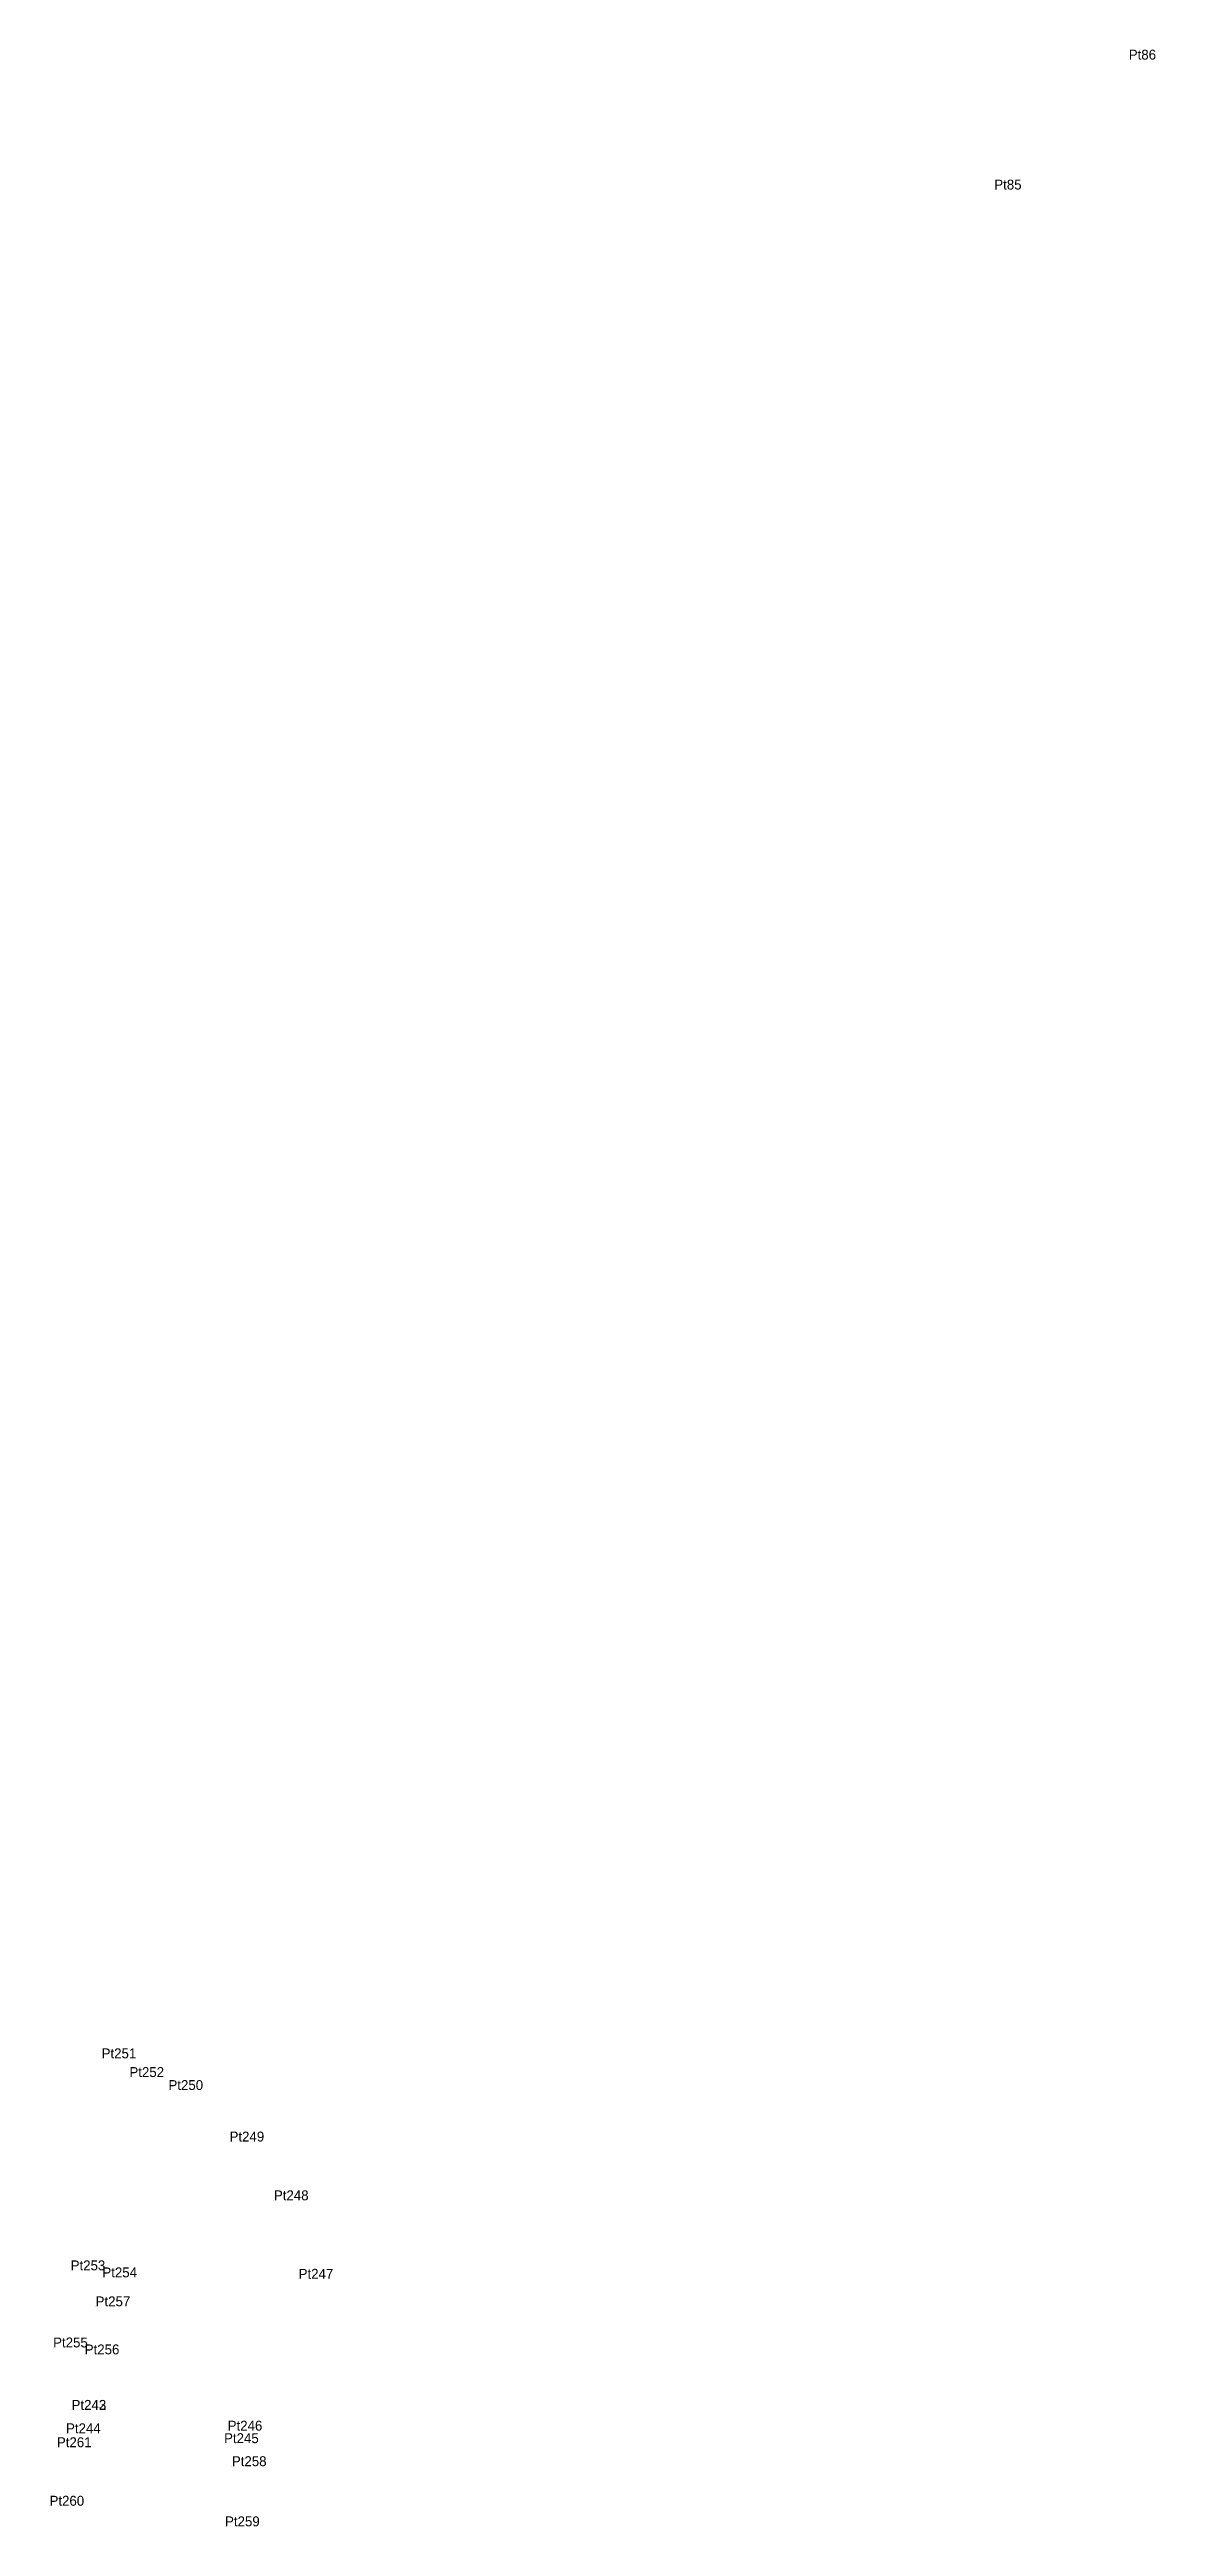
# Model space of a CAD drawing. Extents: x 0 to 667379, y 0 to 1854856.
# Drawn here: x 542511.5 to 542712.3, y 1835551.1 to 1836000.8 of the extents above; entities that cross this region are included whole.
import ezdxf

# ---------------------------------------------------------------- set-up
doc = ezdxf.new("R2010")
doc.units = 0
doc.layers.add('Level 12', color=7, linetype='Continuous')
doc.layers.add('Level 7', color=7, linetype='Continuous')

msp = doc.modelspace()

# ---------------------------------------------------------------- texts
at = {"layer": 'Level 12'}
for s, p in [('Pt86', (542707.449, 1835998.93)), ('Pt85', (542683.031, 1835975.336)), ('Pt251', (542520.95, 1835636.084)), ('Pt252', (542525.996, 1835632.678)), ('Pt250', (542533.084, 1835630.321)), ('Pt249', (542544.177, 1835620.973)), ('Pt248', (542552.233, 1835610.306)), ('Pt253', (542515.33, 1835597.589)), ('Pt254', (542521.084, 1835596.314)), ('Pt247', (542556.721, 1835596.056)), ('Pt257', (542519.859, 1835591.055)), ('Pt255', (542512.144, 1835583.594)), ('Pt256', (542517.882, 1835582.329)), ('Pt243', (542515.492, 1835572.258)), ('Pt242', (542515.496, 1835572.258)), ('Pt261', (542512.831, 1835565.477)), ('Pt244', (542514.489, 1835568.011)), ('Pt245', (542543.183, 1835566.219)), ('Pt246', (542543.833, 1835568.49)), ('Pt258', (542544.6, 1835562.038)), ('Pt260', (542511.488, 1835554.855)), ('Pt259', (542543.362, 1835551.118))]:
    msp.add_text(s, height=1.8, dxfattribs=at).set_placement(p)

# ---------------------------------------------------------------- linework, layer by layer
at = {"layer": 'Level 7'}
for p, q in [((542707.449, 1835998.93), (542707.449, 1835998.93)), ((542683.031, 1835975.336), (542683.031, 1835975.336)), ((542520.95, 1835636.084), (542520.95, 1835636.084)), ((542525.996, 1835632.678), (542525.996, 1835632.678)), ((542533.084, 1835630.321), (542533.084, 1835630.321)), ((542544.177, 1835620.973), (542544.177, 1835620.973)), ((542552.233, 1835610.306), (542552.233, 1835610.306)), ((542515.33, 1835597.589), (542515.33, 1835597.589)), ((542521.084, 1835596.314), (542521.084, 1835596.314)), ((542556.721, 1835596.056), (542556.721, 1835596.056)), ((542519.859, 1835591.055), (542519.859, 1835591.055)), ((542512.144, 1835583.594), (542512.144, 1835583.594)), ((542517.882, 1835582.329), (542517.882, 1835582.329)), ((542515.492, 1835572.258), (542515.492, 1835572.258)), ((542515.496, 1835572.258), (542515.496, 1835572.258)), ((542514.489, 1835568.011), (542514.489, 1835568.011)), ((542543.183, 1835566.219), (542543.183, 1835566.219)), ((542543.833, 1835568.49), (542543.833, 1835568.49)), ((542512.831, 1835565.477), (542512.831, 1835565.477)), ((542544.6, 1835562.038), (542544.6, 1835562.038)), ((542511.488, 1835554.855), (542511.488, 1835554.855)), ((542543.362, 1835551.118), (542543.362, 1835551.118))]:
    msp.add_line(p, q, dxfattribs=at)

msp.set_redraw_order([(e.dxf.handle, doc.entitydb.next_handle()) for e in msp.query("TEXT MTEXT ATTDEF DIMENSION ARC_DIMENSION")])  # texts and dimensions are drawn at this point

doc.saveas('drawing.dxf')
